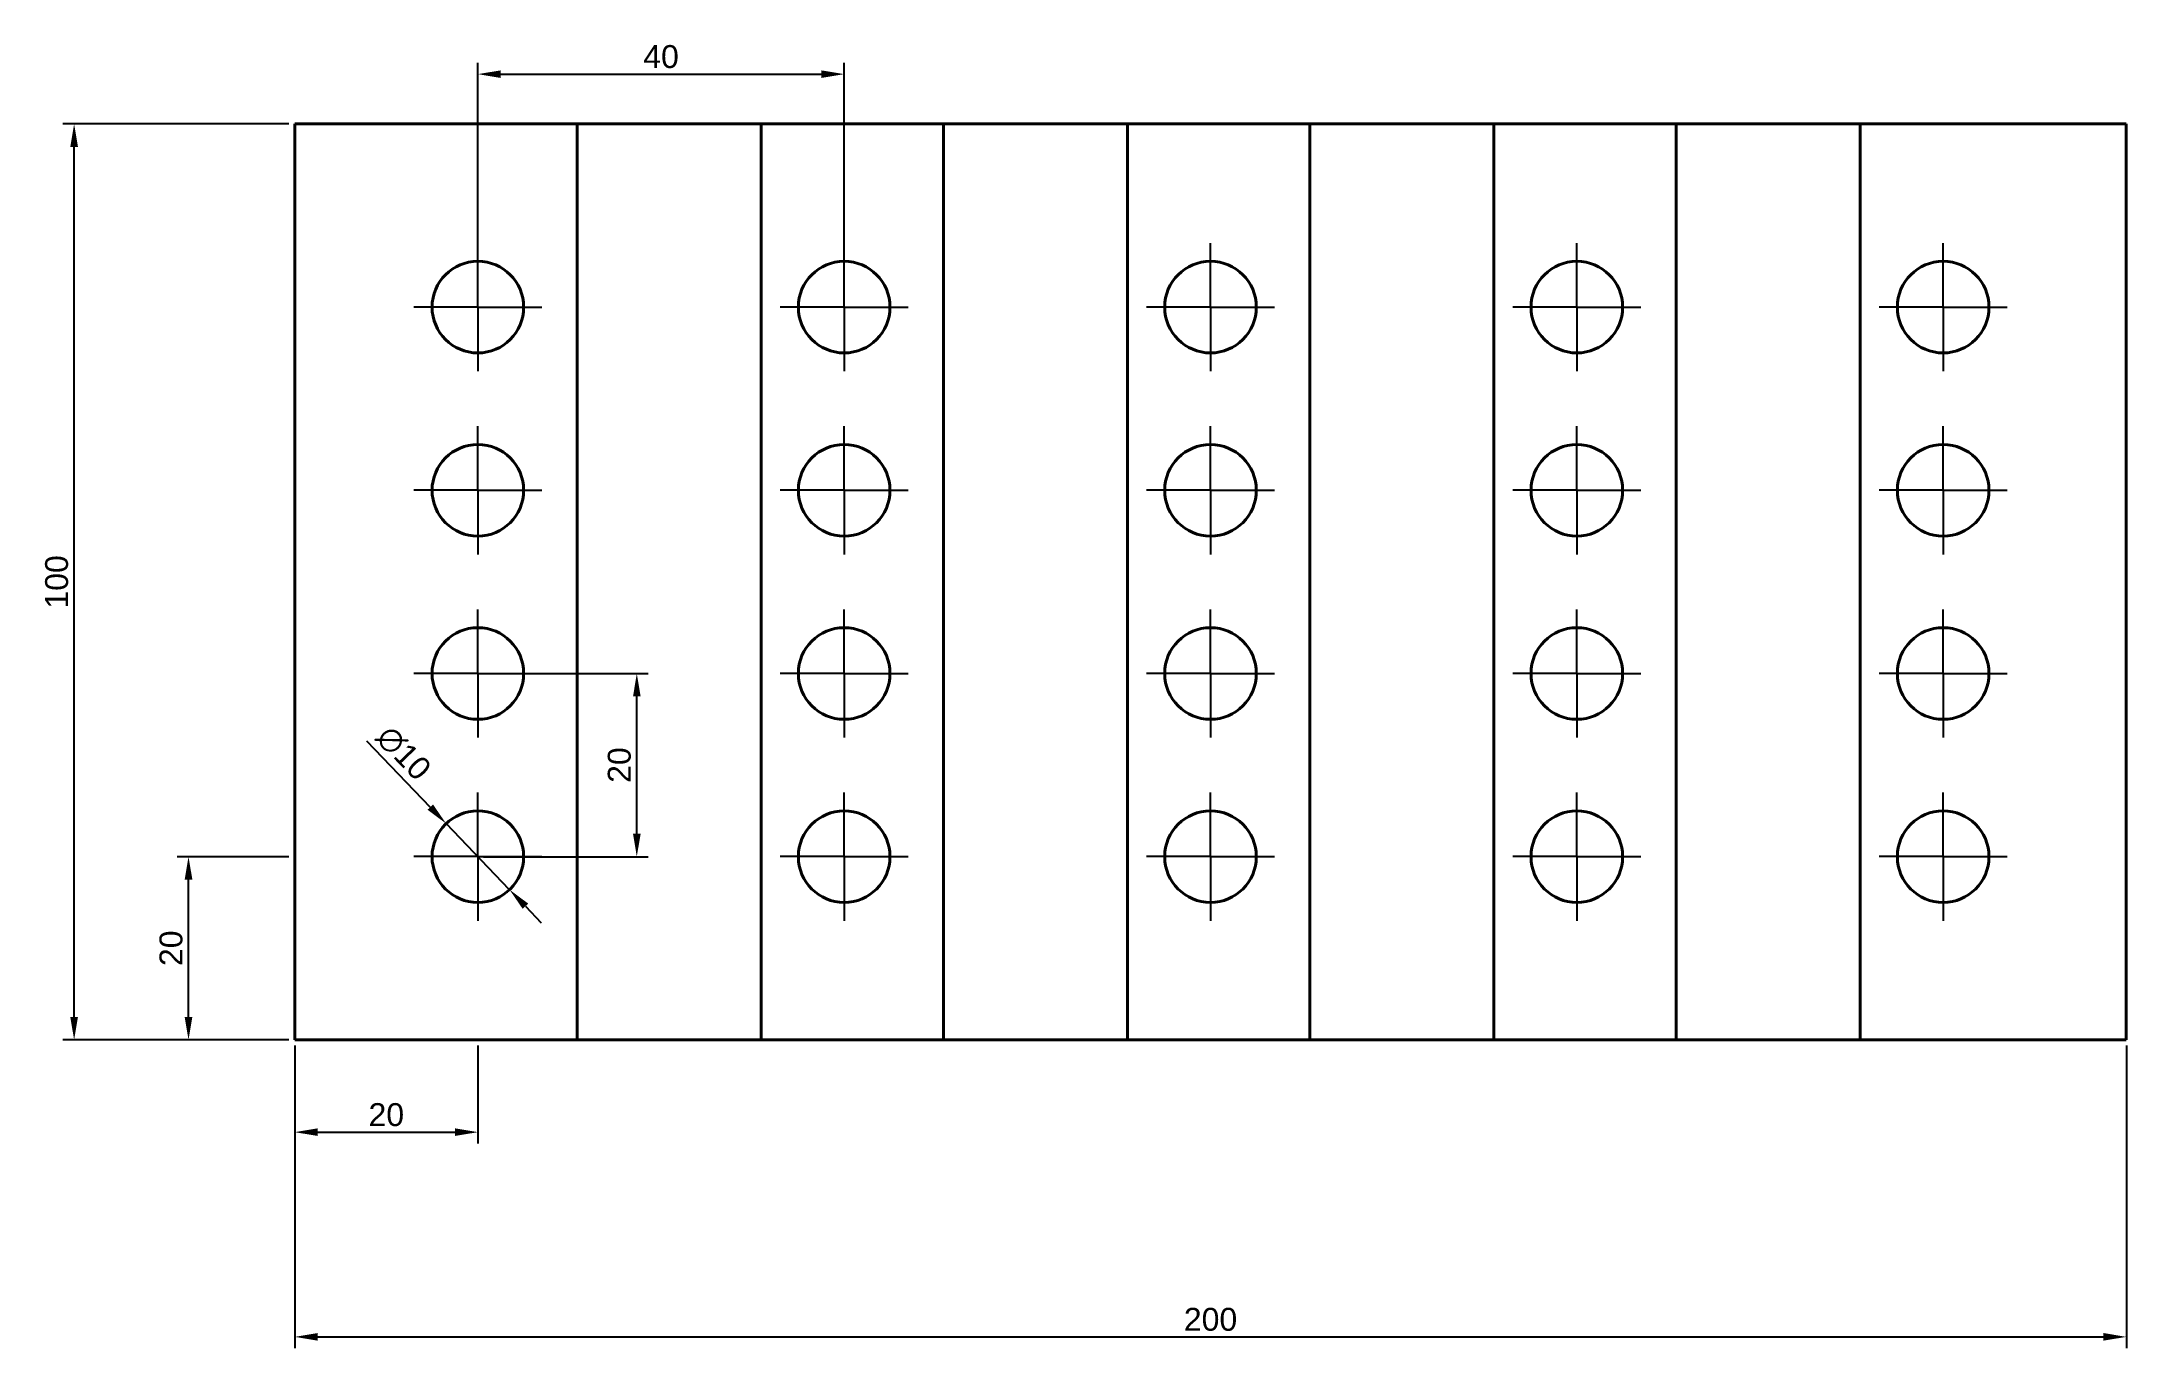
# Model space of a CAD drawing. Header units: millimetres. Extents: x -469 to 500, y -183 to 370.
# Drawn here: x 271.9 to 499.5, y -183.1 to -40.4 of the extents above; entities that cross this region are included whole.
import ezdxf

# ---------------------------------------------------------------- set-up
doc = ezdxf.new("R2010")
doc.units = ezdxf.units.MM
doc.styles.get("Standard").update_dxf_attribs({"font": 'arial.ttf'})
doc.dimstyles.new('ISO-25', dxfattribs={"dimtxt": 2.5, "dimasz": 2.5, "dimexe": 1.25, "dimexo": 0.625, "dimtad": 1, "dimtxsty": 'Standard', "dimcen": 2.5, "dimadec": 0, "dimazin": 0, "dimtfac": 1, "dimtmove": 0, "dimatfit": 3, "dimfxl": 1, "dimarcsym": 0})

msp = doc.modelspace()

# ---------------------------------------------------------------- blocks, each defined once
blk = doc.blocks.new('*D34')
at = {"color": 0, "lineweight": -2, "transparency": 16777216}
for p, q in [((298.91, -129.4), (286.69, -129.4)), ((287.94, -146.9), (287.94, -131.9)), ((298.91, -149.4), (286.69, -149.4))]:
    blk.add_line(p, q, dxfattribs=at)
at = {"color": 0, "transparency": 16777216}
for points in [[(287.52, -131.9), (288.36, -131.9), (287.94, -129.4)], [(287.52, -146.9), (288.36, -146.9), (287.94, -149.4)]]:
    blk.add_solid(points, dxfattribs=at)
at = {"layer": 'Defpoints', "color": 0, "transparency": 16777216}
for p in [(287.94, -129.4), (299.54, -129.4), (299.54, -149.4)]:
    blk.add_point(p, dxfattribs=at)
at = {"color": 0, "transparency": 16777216, "insert": (286.04, -139.4), "char_height": 2.5, "attachment_point": 5, "rotation": 90}
blk.add_mtext('20', dxfattribs=at)
blk = doc.blocks.new('*D35')
at = {"color": 0, "lineweight": -2, "transparency": 16777216}
for p, q in [((299.54, -150.02), (299.54, -160.73)), ((319.54, -150.02), (319.54, -160.73)), ((302.04, -159.48), (317.04, -159.48))]:
    blk.add_line(p, q, dxfattribs=at)
at = {"color": 0, "transparency": 16777216}
for points in [[(302.04, -159.06), (302.04, -159.89), (299.54, -159.48)], [(317.04, -159.06), (317.04, -159.89), (319.54, -159.48)]]:
    blk.add_solid(points, dxfattribs=at)
at = {"layer": 'Defpoints', "color": 0, "transparency": 16777216}
for p in [(299.54, -149.4), (319.54, -149.4), (319.54, -159.48)]:
    blk.add_point(p, dxfattribs=at)
at = {"color": 0, "transparency": 16777216, "insert": (309.54, -157.58), "char_height": 2.5, "attachment_point": 5}
blk.add_mtext('20', dxfattribs=at)
blk = doc.blocks.new('*U39')
for q in [(0, 7), (-7, 0), (7, 0), (0, -7)]:
    blk.add_line((0, 0), q)
at = {"lineweight": 40}
blk.add_circle((0, 0), 5, dxfattribs=at)
blk = doc.blocks.new('*U40')
at = {"color": 0, "linetype": 'ByBlock', "lineweight": -2, "transparency": 16777216}
for p in [(0, 60), (40, 60), (80, 60), (120, 60), (160, 60), (0, 40), (40, 40), (80, 40), (120, 40), (160, 40), (0, 20), (40, 20), (80, 20), (120, 20), (160, 20), (0, 0), (40, 0), (80, 0), (120, 0), (160, 0)]:
    blk.add_blockref('*U39', p, dxfattribs=at)
blk = doc.blocks.new('*D41')
at = {"color": 0, "lineweight": -2, "transparency": 16777216}
for p, q in [((320.16, -109.4), (338.14, -109.4)), ((336.89, -126.9), (336.89, -111.9)), ((320.16, -129.4), (338.14, -129.4))]:
    blk.add_line(p, q, dxfattribs=at)
at = {"color": 0, "lineweight": 40, "transparency": 16777216}
for points in [[(336.48, -111.9), (337.31, -111.9), (336.89, -109.4)], [(336.48, -126.9), (337.31, -126.9), (336.89, -129.4)]]:
    blk.add_solid(points, dxfattribs=at)
at = {"layer": 'Defpoints', "color": 0, "lineweight": 40, "transparency": 16777216}
for p in [(319.54, -109.4), (336.89, -109.4), (319.54, -129.4)]:
    blk.add_point(p, dxfattribs=at)
at = {"color": 0, "lineweight": -3, "transparency": 16777216, "insert": (334.99, -119.4), "char_height": 2.5, "attachment_point": 5, "rotation": 90}
blk.add_mtext('20', dxfattribs=at)
blk = doc.blocks.new('*D42')
at = {"color": 0, "lineweight": -2, "transparency": 16777216}
for p, q in [((319.54, -68.77), (319.54, -42.71)), ((359.54, -68.77), (359.54, -42.71)), ((322.04, -43.96), (357.04, -43.96))]:
    blk.add_line(p, q, dxfattribs=at)
at = {"color": 0, "lineweight": 40, "transparency": 16777216}
for points in [[(322.04, -43.55), (322.04, -44.38), (319.54, -43.96)], [(357.04, -43.55), (357.04, -44.38), (359.54, -43.96)]]:
    blk.add_solid(points, dxfattribs=at)
at = {"layer": 'Defpoints', "color": 0, "lineweight": 40, "transparency": 16777216}
for p in [(359.54, -43.96), (319.54, -69.4), (359.54, -69.4)]:
    blk.add_point(p, dxfattribs=at)
at = {"color": 0, "transparency": 16777216, "insert": (339.54, -42.06), "char_height": 2.5, "attachment_point": 5}
blk.add_mtext('40', dxfattribs=at)
blk = doc.blocks.new('*D43')
at = {"color": 0, "lineweight": -2, "transparency": 16777216}
for p, q in [((298.91, -49.4), (274.2, -49.4)), ((275.45, -146.9), (275.45, -51.9)), ((298.91, -149.4), (274.2, -149.4))]:
    blk.add_line(p, q, dxfattribs=at)
for points in [[(275.03, -51.9), (275.87, -51.9), (275.45, -49.4)], [(275.03, -146.9), (275.87, -146.9), (275.45, -149.4)]]:
    blk.add_solid(points, dxfattribs=at)
at = {"layer": 'Defpoints', "color": 0, "lineweight": -2, "transparency": 16777216}
for p in [(275.45, -49.4), (299.54, -49.4), (299.54, -149.4)]:
    blk.add_point(p, dxfattribs=at)
at = {"color": 0, "transparency": 16777216, "insert": (273.55, -99.4), "char_height": 2.5, "attachment_point": 5, "rotation": 90}
blk.add_mtext('100', dxfattribs=at)
blk = doc.blocks.new('*D44')
at = {"color": 0, "lineweight": -2, "transparency": 16777216}
for p, q in [((299.54, -150.02), (299.54, -183.08)), ((499.54, -150.02), (499.54, -183.08)), ((302.04, -181.83), (497.04, -181.83))]:
    blk.add_line(p, q, dxfattribs=at)
at = {"color": 0, "transparency": 16777216}
for points in [[(302.04, -181.41), (302.04, -182.24), (299.54, -181.83)], [(497.04, -181.41), (497.04, -182.24), (499.54, -181.83)]]:
    blk.add_solid(points, dxfattribs=at)
at = {"layer": 'Defpoints', "color": 0, "transparency": 16777216}
for p in [(299.54, -149.4), (499.54, -149.4), (499.54, -181.83)]:
    blk.add_point(p, dxfattribs=at)
at = {"color": 0, "transparency": 16777216, "insert": (399.54, -179.93), "char_height": 2.5, "attachment_point": 5}
blk.add_mtext('200', dxfattribs=at)
blk = doc.blocks.new('*D45')
at = {"color": 0, "lineweight": -2, "transparency": 16777216}
for p, q in [((307.39, -116.74), (314.34, -123.99)), ((323, -133.01), (316.07, -125.79)), ((324.73, -134.81), (326.46, -136.62))]:
    blk.add_line(p, q, dxfattribs=at)
for points in [[(314.64, -123.7), (314.04, -124.28), (316.07, -125.79)], [(325.03, -134.52), (324.43, -135.1), (323, -133.01)]]:
    blk.add_solid(points, dxfattribs=at)
at = {"layer": 'Defpoints', "color": 0, "lineweight": -2, "transparency": 16777216}
for p in [(316.07, -125.79), (323, -133.01)]:
    blk.add_point(p, dxfattribs=at)
at = {"color": 0, "lineweight": -3, "transparency": 16777216, "insert": (311.43, -118.1), "char_height": 2.5, "attachment_point": 5, "rotation": 313.8075}
blk.add_mtext('∅10', dxfattribs=at)

# ---------------------------------------------------------------- dimensions: what is measured, and where the dimension line sits
for p1, p2, distance, picture, middle in [((319.536, -69.399), (359.536, -69.399), 25.437, '*D42', (339.536, -42.061)), ((299.536, -149.399), (299.536, -49.399), 24.086, '*D43', (273.549, -99.399)), ((299.536, -149.399), (499.536, -149.399), -32.428, '*D44', (399.536, -179.926))]:
    dim = msp.add_aligned_dim(p1=p1, p2=p2, distance=distance, dimstyle='ISO-25')
    dim.commit()
    dim.dimension.update_dxf_attribs({"geometry": picture, "text_midpoint": middle})
at = {"lineweight": -3}
dim = msp.add_aligned_dim(p1=(319.536, -129.399), p2=(319.536, -109.399), distance=-17.357, dimstyle='ISO-25', dxfattribs=at)
dim.commit()
dim.dimension.update_dxf_attribs({"geometry": '*D41', "text_midpoint": (334.991, -119.399)})
dim = msp.add_diameter_dim_2p(p1=(322.997, -133.008), p2=(316.075, -125.791), dimstyle='ISO-25', dxfattribs=at)
dim.commit()
dim.dimension.update_dxf_attribs({"geometry": '*D45', "text_midpoint": (311.426, -118.096)})
dim = msp.add_linear_dim(base=(287.941, -129.399), p1=(299.536, -149.399), p2=(299.536, -129.399), angle=90, dimstyle='ISO-25')
dim.commit()
dim.dimension.update_dxf_attribs({"geometry": '*D34', "text_midpoint": (286.039, -139.399)})
dim = msp.add_linear_dim(base=(319.536, -159.478), p1=(299.536, -149.399), p2=(319.536, -149.399), dimstyle='ISO-25')
dim.commit()
dim.dimension.update_dxf_attribs({"geometry": '*D35', "text_midpoint": (309.536, -157.577)})

# ---------------------------------------------------------------- linework, layer by layer
at = {"lineweight": 40}
for p, q in [((299.536, -49.399), (299.536, -149.399)), ((499.536, -49.399), (299.536, -49.399)), ((330.386, -49.399), (330.386, -149.399)), ((350.472, -49.399), (350.472, -149.399)), ((370.386, -49.399), (370.386, -149.399)), ((390.472, -49.399), (390.472, -149.399)), ((410.386, -49.399), (410.386, -149.399)), ((430.472, -49.399), (430.472, -149.399)), ((450.386, -49.399), (450.386, -149.399)), ((470.472, -49.399), (470.472, -149.399)), ((499.536, -149.399), (499.536, -49.399)), ((299.536, -149.399), (499.536, -149.399))]:
    msp.add_line(p, q, dxfattribs=at)

# ---------------------------------------------------------------- block references
msp.add_blockref('*U40', (319.536, -129.399), dxfattribs=at)

msp.set_redraw_order([(e.dxf.handle, doc.entitydb.next_handle()) for e in msp.query("TEXT MTEXT ATTDEF DIMENSION ARC_DIMENSION")])  # texts and dimensions are drawn at this point

doc.saveas('drawing.dxf')
